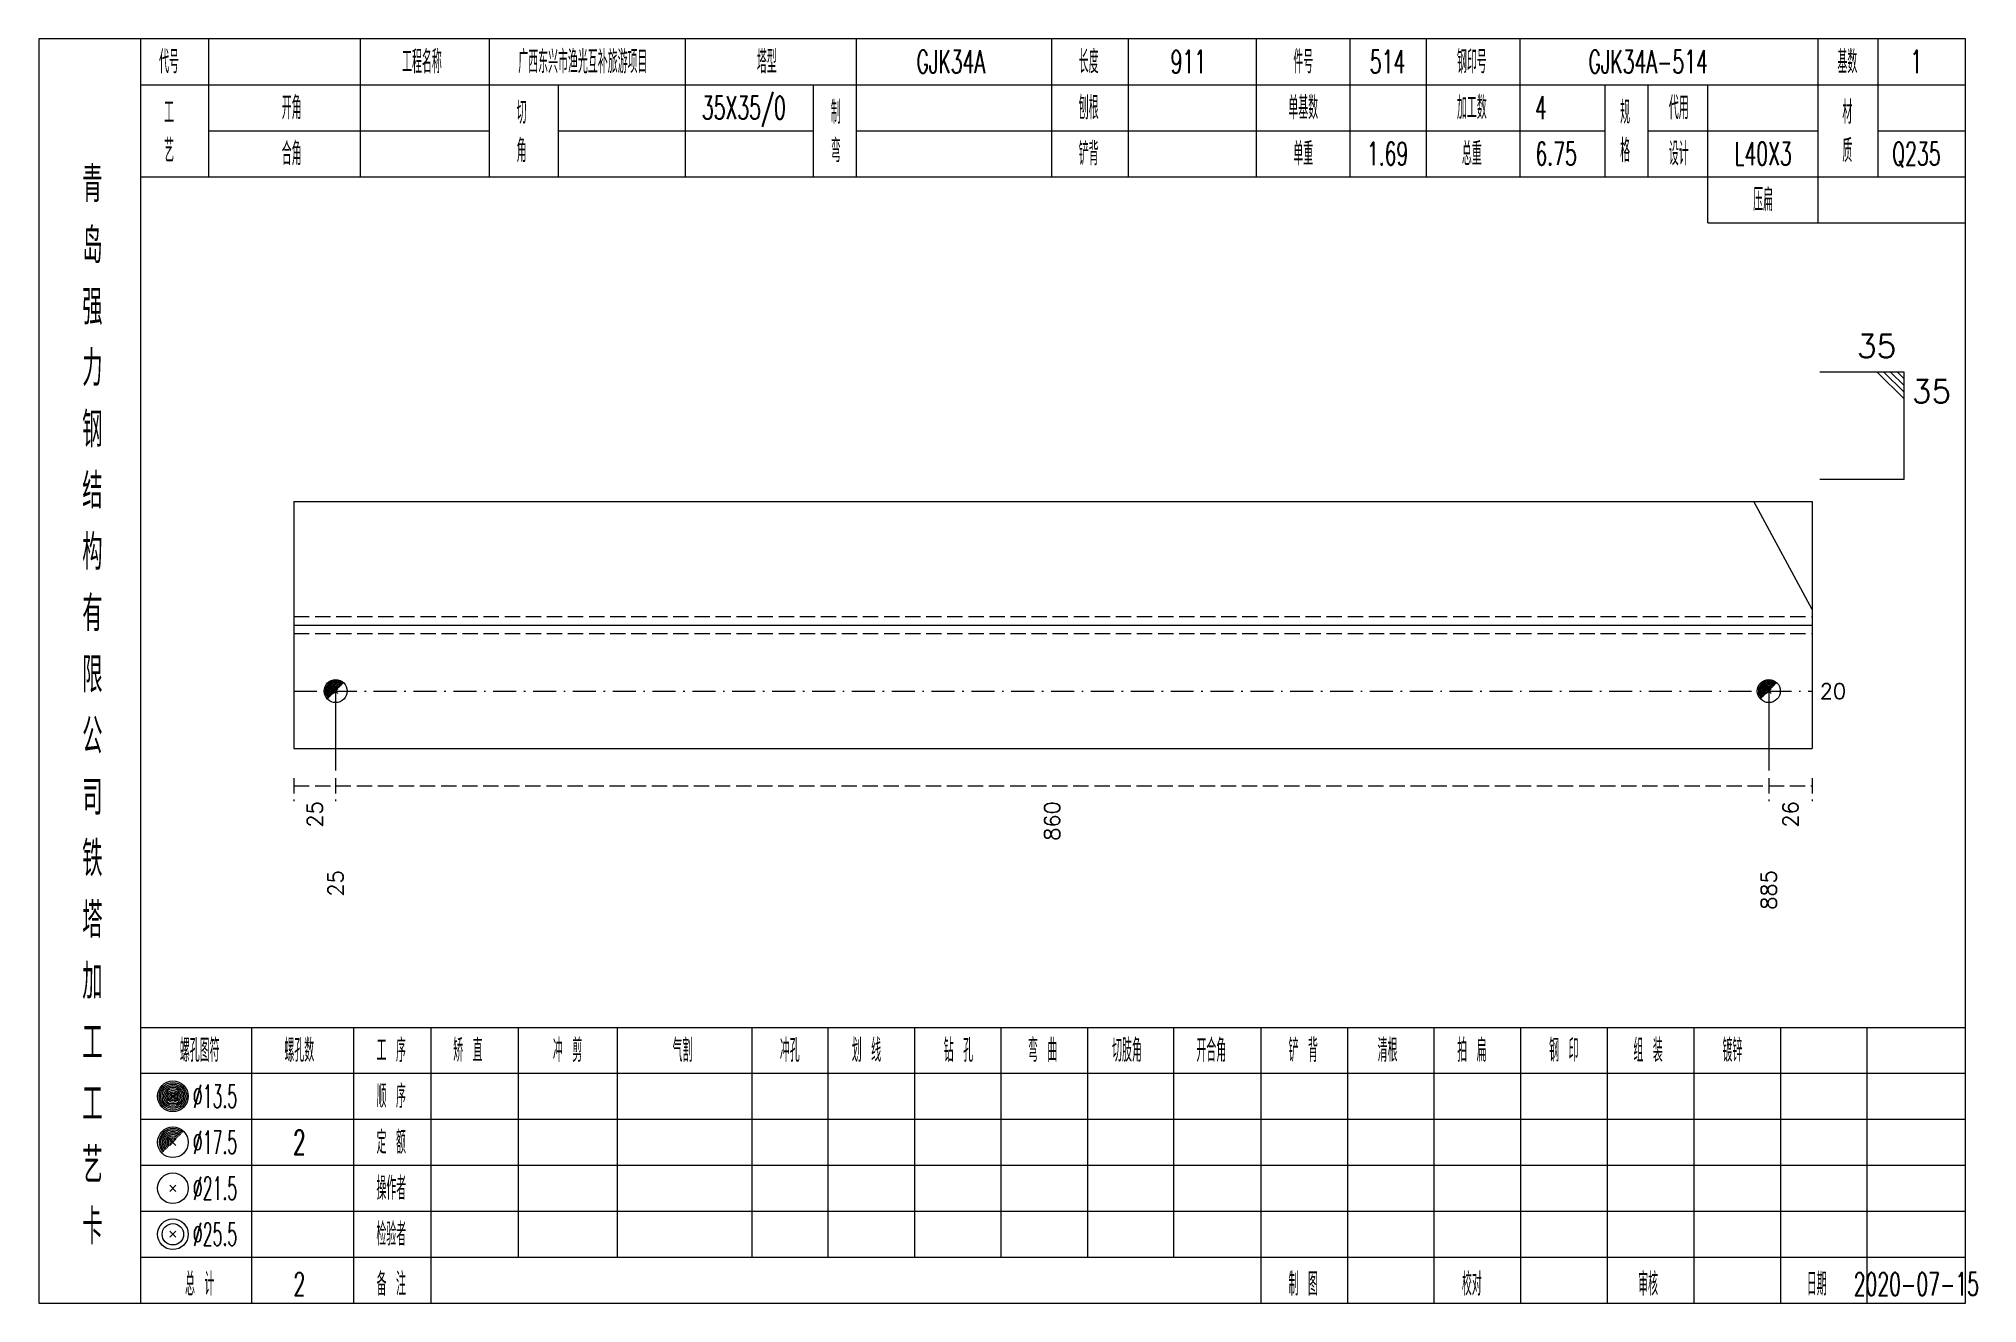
# Model space of a CAD drawing. Extents: x 0 to 2606, y -377 to 6479.
# Drawn here: x 261.4 to 514.3, y 4200 to 4365 of the extents above; entities that cross this region are included whole.
import ezdxf
from ezdxf.enums import TextEntityAlignment as Align

# ---------------------------------------------------------------- set-up
doc = ezdxf.new("R2010")
doc.units = 0
doc.header["$MEASUREMENT"] = 0
doc.linetypes.add('一点画线', pattern=[5.2, 3, -1, 0.2, -1])
doc.linetypes.add('虚线', pattern=[2.75, 2, -0.75])
doc.layers.get('0').update_dxf_attribs({"linetype": 'CONTINUOUS', "lineweight": 25})
doc.layers.add('1', color=7, linetype='CONTINUOUS', lineweight=25)
doc.layers.add('4', color=7, linetype='CONTINUOUS', lineweight=25)
doc.styles.get("Standard").update_dxf_attribs({"font": 'simplex.shx', "width": 0.7, "height": 3, "bigfont": 'gbhzfs.shx'})

msp = doc.modelspace()

# ---------------------------------------------------------------- texts
at = {"color": 7, "linetype": 'Continuous', "lineweight": 13}
msp.add_text('35', height=3, dxfattribs=at).set_placement((503.8, 4322.5), align=Align.BOTTOM_RIGHT)
msp.add_text('35', height=3, dxfattribs=at).set_placement((505.8, 4320.5), align=Align.TOP_LEFT)
msp.add_text('20', height=2, dxfattribs=at).set_placement((493.8, 4279.88), align=Align.MIDDLE_LEFT)
at = {"color": 8, "linetype": 'Continuous', "lineweight": 9}
for s, p in [('25', (297.42, 4265.5)), ('860', (393.64, 4265.5)), ('26', (489.97, 4265.5))]:
    msp.add_text(s, height=2, rotation=90, dxfattribs=at).set_placement(p, align=Align.MIDDLE_RIGHT)
at = {"layer": '1', "color": 7, "linetype": 'Continuous', "lineweight": 13}
for s, p in [('25', (300.14, 4256.5)), ('885', (487.15, 4256.5))]:
    msp.add_text(s, height=2, rotation=90, dxfattribs=at).set_placement(p, align=Align.MIDDLE_RIGHT)
at = {"layer": '4', "color": 1, "linetype": 'Continuous', "lineweight": 13}
for s, height, width, p in [('代号', 3, 0.6, (278.4, 4362)), ('工程名称', 3, 0.6, (311.4, 4362)), ('广西东兴市渔光互补旅游项目', 3, 0.6, (332.4, 4362)), ('塔型', 3, 0.6, (356.4, 4362)), ('GJK34A', 3, 0.6, (380.4, 4362)), ('长度', 3, 0.6, (398.4, 4362)), ('911', 3, 0.6, (411.4, 4362)), ('件号', 3, 0.6, (426.4, 4362)), ('514', 3, 0.6, (437.4, 4362)), ('钢印号', 3, 0.6, (448.4, 4362)), ('GJK34A-514', 3, 0.6, (471.4, 4362)), ('基数', 3, 0.6, (497.4, 4362)), ('1', 3, 0.6, (506.4, 4362)), ('工', 3, 0.6, (278.4, 4355.4)), ('开角', 3, 0.6, (294.4, 4356)), ('切', 3, 0.6, (324.4, 4355.4)), ('35X35/0', 3, 0.6, (353.4, 4356)), ('制', 3, 0.6, (365.4, 4355.4)), ('刨根', 3, 0.6, (398.4, 4356)), ('单基数', 3, 0.6, (426.4, 4356)), ('加工数', 3, 0.6, (448.4, 4356)), ('4', 3, 0.6, (457.4, 4356)), ('规', 3, 0.6, (468.4, 4355.4)), ('代用', 3, 0.6, (475.4, 4356)), ('材', 3, 0.6, (497.4, 4355.4)), ('艺', 3, 0.6, (278.4, 4350.4)), ('合角', 3, 0.6, (294.4, 4350)), ('角', 3, 0.6, (324.4, 4350.4)), ('弯', 3, 0.6, (365.4, 4350.4)), ('铲背', 3, 0.6, (398.4, 4350)), ('单重', 3, 0.6, (426.4, 4350)), ('1.69', 3, 0.6, (437.4, 4350)), ('总重', 3, 0.6, (448.4, 4350)), ('6.75', 3, 0.6, (459.4, 4350)), ('格', 3, 0.6, (468.4, 4350.4)), ('设计', 3, 0.6, (475.4, 4350)), ('L40X3', 3, 0.6, (486.4, 4350)), ('质', 3, 0.6, (497.4, 4350.4)), ('Q235', 3, 0.6, (506.4, 4350)), ('青', 4.6, 0.8, (268.4, 4346)), ('压扁', 3, 0.6, (486.4, 4344)), ('岛', 4.6, 0.8, (268.4, 4338)), ('强', 4.6, 0.8, (268.4, 4330)), ('力', 4.6, 0.8, (268.4, 4322)), ('钢', 4.6, 0.8, (268.4, 4314)), ('结', 4.6, 0.8, (268.4, 4306)), ('构', 4.6, 0.8, (268.4, 4298)), ('有', 4.6, 0.8, (268.4, 4290)), ('限', 4.6, 0.8, (268.4, 4282)), ('公', 4.6, 0.8, (268.4, 4274)), ('司', 4.6, 0.8, (268.4, 4266)), ('铁', 4.6, 0.8, (268.4, 4258)), ('塔', 4.6, 0.8, (268.4, 4250)), ('加', 4.6, 0.8, (268.4, 4242)), ('工', 4.6, 0.8, (268.4, 4234)), ('螺孔图符', 3, 0.6, (282.4, 4233)), ('螺孔数', 3, 0.6, (295.4, 4233)), ('工 序', 3, 0.6, (307.4, 4233)), ('矫 直', 3, 0.6, (317.4, 4233)), ('冲 剪', 3, 0.6, (330.4, 4233)), ('气割', 3, 0.6, (345.4, 4233)), ('冲孔', 3, 0.6, (359.4, 4233)), ('划 线', 3, 0.6, (369.4, 4233)), ('钻 孔', 3, 0.6, (381.4, 4233)), ('弯 曲', 3, 0.6, (392.4, 4233)), ('切肢角', 3, 0.6, (403.4, 4233)), ('开合角', 3, 0.6, (414.4, 4233)), ('铲 背', 3, 0.6, (426.4, 4233)), ('清根', 3, 0.6, (437.4, 4233)), ('拍 扁', 3, 0.6, (448.4, 4233)), ('钢 印', 3, 0.6, (460.4, 4233)), ('组 装', 3, 0.6, (471.4, 4233)), ('镀锌', 3, 0.6, (482.4, 4233)), ('工', 4.6, 0.8, (268.4, 4226)), ('%%C13.5', 3, 0.5, (284.4, 4227)), ('顺 序', 3, 0.6, (307.4, 4227)), ('%%C17.5', 3, 0.5, (284.4, 4221)), ('2', 3.2, 0.6, (295.4, 4221)), ('定 额', 3, 0.6, (307.4, 4221)), ('艺', 4.6, 0.8, (268.4, 4218)), ('操作者', 3, 0.6, (307.4, 4215)), ('%%C21.5', 3, 0.5, (284.4, 4215)), ('卡', 4.6, 0.8, (268.4, 4210)), ('%%C25.5', 3, 0.5, (284.4, 4209)), ('检验者', 3, 0.6, (307.4, 4209)), ('总 计', 3, 0.6, (282.4, 4202.5)), ('2', 3, 0.6, (295.4, 4202.5)), ('备 注', 3, 0.6, (307.4, 4202.5)), ('制 图', 3, 0.6, (426.4, 4202.5)), ('校对', 3, 0.6, (448.4, 4202.5)), ('审核', 3, 0.6, (471.4, 4202.5)), ('日期', 3, 0.6, (493.4, 4202.5)), ('2020-07-15', 3, 0.6, (506.4, 4202.5))]:
    msp.add_text(s, height=height, dxfattribs=dict(at, width=width)).set_placement(p, align=Align.MIDDLE_CENTER)

# ---------------------------------------------------------------- linework, layer by layer
at = {"color": 7, "linetype": 'Continuous', "lineweight": 13}
for p, q in [((504.8, 4321.5), (493.8, 4321.5)), ((501.3, 4321.5), (504.8, 4318)), ((502.18, 4321.5), (504.8, 4318.88)), ((503.05, 4321.5), (504.8, 4319.75)), ((503.93, 4321.5), (504.8, 4320.62)), ((504.8, 4307.5), (504.8, 4321.5)), ((504.8, 4307.5), (493.8, 4307.5)), ((492.8, 4290.52), (485.19, 4304.62)), ((300.14, 4279.88), (300.14, 4269.5)), ((487.15, 4279.88), (487.15, 4269.5))]:
    msp.add_line(p, q, dxfattribs=at)
at = {"color": 7, "linetype": 'Continuous', "lineweight": 18}
for p, q in [((294.7, 4304.62), (294.7, 4272.38)), ((294.7, 4304.62), (492.8, 4304.62)), ((492.8, 4304.62), (492.8, 4272.38)), ((294.7, 4288.5), (492.8, 4288.5))]:
    msp.add_line(p, q, dxfattribs=at)
at = {"color": 1, "linetype": '虚线', "lineweight": 18}
for p, q in [((294.7, 4289.62), (492.8, 4289.62)), ((294.7, 4287.38), (492.8, 4287.38))]:
    msp.add_line(p, q, dxfattribs=at)
at = {"color": 3, "linetype": '一点画线', "lineweight": 13}
msp.add_line((294.7, 4279.88), (492.8, 4279.88), dxfattribs=at)
at = {"color": 8, "linetype": '虚线', "lineweight": 9}
for p, q in [((294.7, 4268.5), (294.7, 4265.5)), ((294.7, 4267.5), (300.14, 4267.5)), ((300.14, 4268.5), (300.14, 4265.5)), ((300.14, 4268.5), (300.14, 4265.5)), ((300.14, 4267.5), (487.15, 4267.5)), ((487.15, 4268.5), (487.15, 4265.5)), ((487.15, 4268.5), (487.15, 4265.5)), ((487.15, 4267.5), (492.8, 4267.5)), ((492.8, 4268.5), (492.8, 4265.5))]:
    msp.add_line(p, q, dxfattribs=at)
at = {"layer": '1', "color": 7, "linetype": 'Continuous', "lineweight": 0}
for p, q in [((299.84, 4279.57), (300.44, 4280.18)), ((299.84, 4280.18), (300.44, 4279.57)), ((486.85, 4279.57), (487.45, 4280.18)), ((486.85, 4280.18), (487.45, 4279.57))]:
    msp.add_line(p, q, dxfattribs=at)
at = {"layer": '1', "color": 7, "linetype": 'Continuous', "lineweight": 18}
msp.add_line((294.7, 4272.38), (492.8, 4272.38), dxfattribs=at)
at = {"layer": '1', "color": 7, "linetype": 'Continuous', "lineweight": 13}
for centre in [(300.14, 4279.88), (487.15, 4279.88)]:
    msp.add_circle(centre, 1.5, dxfattribs=at)
for centre, radius in [((300.14, 4279.88), 1.35), ((300.14, 4279.88), 1.2), ((300.14, 4279.88), 1.05), ((300.14, 4279.88), 0.9), ((300.14, 4279.88), 0.75), ((300.14, 4279.88), 0.6), ((300.14, 4279.88), 0.45), ((300.14, 4279.88), 0.3), ((300.14, 4279.88), 0.15), ((487.15, 4279.88), 1.35), ((487.15, 4279.88), 1.2), ((487.15, 4279.88), 1.05), ((487.15, 4279.88), 0.9), ((487.15, 4279.88), 0.75), ((487.15, 4279.88), 0.6), ((487.15, 4279.88), 0.45), ((487.15, 4279.88), 0.3), ((487.15, 4279.88), 0.15)]:
    msp.add_arc(centre, radius, 45, 225, dxfattribs=at)
at = {"layer": '4', "color": 1, "linetype": 'Continuous', "lineweight": 18}
for p, q in [((274.7, 4200), (274.7, 4365)), ((283.6, 4347), (283.6, 4365)), ((303.4, 4347), (303.4, 4365)), ((320.2, 4347), (320.2, 4365)), ((345.8, 4347), (345.8, 4365)), ((368.1, 4347), (368.1, 4365)), ((393.6, 4347), (393.6, 4365)), ((403.6, 4347), (403.6, 4365)), ((420.3, 4347), (420.3, 4365)), ((432.5, 4347), (432.5, 4365)), ((442.5, 4347), (442.5, 4365)), ((454.7, 4347), (454.7, 4365)), ((493.6, 4341), (493.6, 4365)), ((501.4, 4347), (501.4, 4365)), ((274.7, 4359), (512.8, 4359)), ((329.2, 4347), (329.2, 4359)), ((362.5, 4347), (362.5, 4359)), ((465.8, 4347), (465.8, 4359)), ((471.4, 4347), (471.4, 4359)), ((479.2, 4341), (479.2, 4359)), ((283.6, 4353), (320.2, 4353)), ((329.2, 4353), (362.5, 4353)), ((368.1, 4353), (465.8, 4353)), ((471.4, 4353), (493.6, 4353)), ((501.4, 4353), (512.8, 4353)), ((274.7, 4347), (512.8, 4347)), ((479.2, 4341), (512.8, 4341)), ((274.7, 4236), (512.8, 4236)), ((289.2, 4200), (289.2, 4236)), ((302.5, 4200), (302.5, 4236)), ((312.6, 4200), (312.6, 4236)), ((324, 4206), (324, 4236)), ((336.9, 4206), (336.9, 4236)), ((354.5, 4206), (354.5, 4236)), ((364.4, 4206), (364.4, 4236)), ((375.7, 4206), (375.7, 4236)), ((387, 4206), (387, 4236)), ((398.3, 4206), (398.3, 4236)), ((409.5, 4206), (409.5, 4236)), ((420.9, 4206), (420.9, 4236)), ((432.2, 4206), (432.2, 4236)), ((443.5, 4206), (443.5, 4236)), ((454.8, 4206), (454.8, 4236)), ((466.1, 4206), (466.1, 4236)), ((477.4, 4206), (477.4, 4236)), ((488.7, 4206), (488.7, 4236)), ((500, 4206), (500, 4236)), ((274.7, 4230), (512.8, 4230)), ((274.7, 4224), (512.8, 4224)), ((274.7, 4218), (512.8, 4218)), ((274.7, 4212), (512.8, 4212)), ((274.7, 4206), (512.8, 4206)), ((420.9, 4200), (420.9, 4206)), ((432.2, 4200), (432.2, 4206)), ((443.5, 4200), (443.5, 4206)), ((454.8, 4200), (454.8, 4206)), ((466.1, 4200), (466.1, 4206)), ((477.4, 4200), (477.4, 4206)), ((488.7, 4200), (488.7, 4206)), ((500, 4200), (500, 4206))]:
    msp.add_line(p, q, dxfattribs=at)
at = {"layer": '4', "color": 7, "linetype": 'Continuous', "lineweight": 13}
for p, q in [((278.7, 4226.8), (279.1, 4227.2)), ((279.1, 4226.8), (278.7, 4227.2)), ((278.5, 4214.6), (279.3, 4215.4)), ((279.3, 4214.6), (278.5, 4215.4)), ((278.5, 4208.6), (279.3, 4209.4)), ((279.3, 4208.6), (278.5, 4209.4))]:
    msp.add_line(p, q, dxfattribs=at)
at = {"layer": '4', "color": 7, "linetype": 'Continuous', "lineweight": 0}
for p, q in [((278.5, 4220.6), (279.3, 4221.4)), ((278.5, 4221.4), (279.3, 4220.6))]:
    msp.add_line(p, q, dxfattribs=at)
at = {"layer": '4', "color": 1, "linetype": 'Continuous', "lineweight": 18}
msp.add_lwpolyline([(261.4, 4365), (261.4, 4200), (512.8, 4200), (512.8, 4365)], close=True, dxfattribs=at)
at = {"layer": '4', "color": 7, "linetype": 'Continuous', "lineweight": 13}
for centre, radius in [((278.9, 4227), 2), ((278.9, 4227), 1.8), ((278.9, 4227), 1.6), ((278.9, 4227), 1.4), ((278.9, 4227), 1.2), ((278.9, 4227), 1), ((278.9, 4227), 0.8), ((278.9, 4227), 0.6), ((278.9, 4227), 0.4), ((278.9, 4227), 0.2), ((278.9, 4221), 2), ((278.9, 4215), 2), ((278.9, 4209), 2), ((278.9, 4209), 1.4)]:
    msp.add_circle(centre, radius, dxfattribs=at)
for radius in [1.8, 1.6, 1.4, 1.2, 1, 0.8, 0.6, 0.4, 0.2]:
    msp.add_arc((278.9, 4221), radius, 45, 225, dxfattribs=at)

msp.set_redraw_order([(e.dxf.handle, doc.entitydb.next_handle()) for e in msp.query("TEXT MTEXT ATTDEF DIMENSION ARC_DIMENSION")])  # texts and dimensions are drawn at this point

doc.saveas('drawing.dxf')
